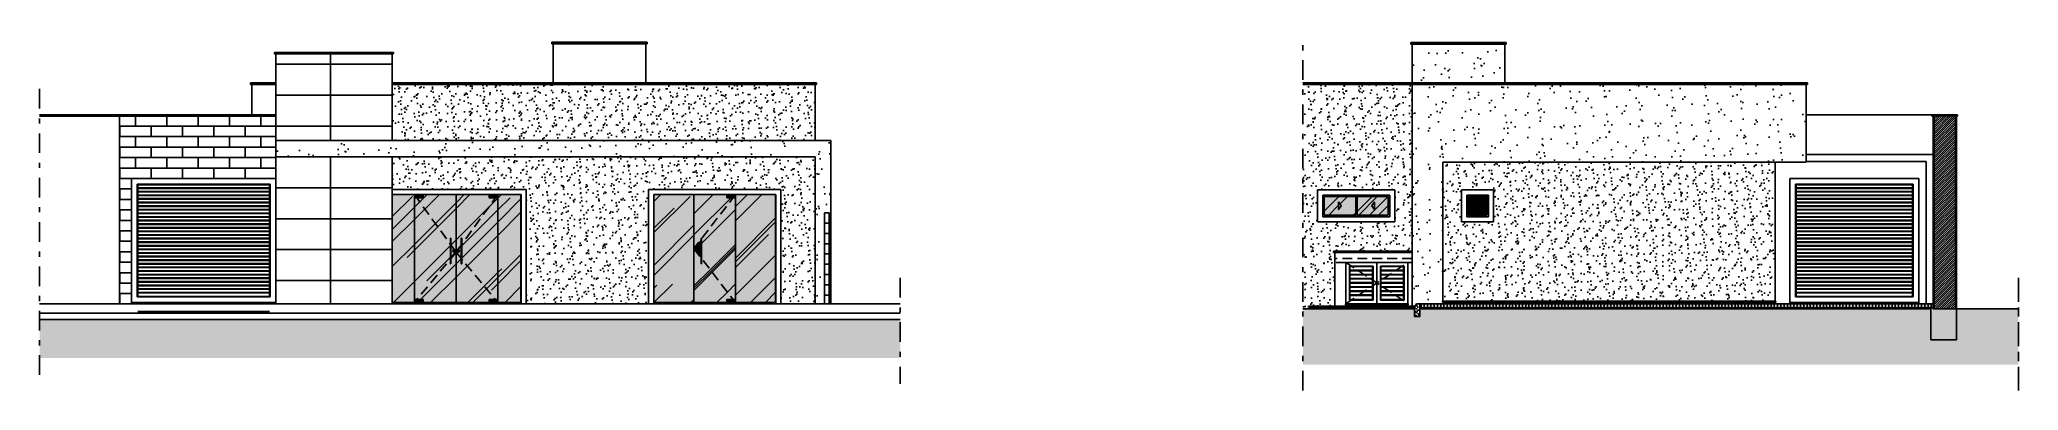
# Model space of a CAD drawing. Header units: millimetres. Extents: x 1999 to 2304, y 1614 to 1800.
# Drawn here: x 2139.3 to 2177.72, y 1614.48 to 1621.3 of the extents above; entities that cross this region are included whole.
import ezdxf

# ---------------------------------------------------------------- set-up
doc = ezdxf.new("R2010")
doc.units = ezdxf.units.MM
doc.header["$LTSCALE"] = 0.03
doc.linetypes.add('DASHDOT', pattern=[25.4, 12.7, -6.35, 0, -6.35])
doc.linetypes.add('HIDDEN', pattern=[9.525, 6.35, -3.175])
for name, color, linetype in [('PL09', 9, 'Continuous'), ('PL1', 1, 'Continuous'), ('PL2', 2, 'Continuous'), ('PL250', 250, 'Continuous'), ('PL251', 251, 'Continuous'), ('PL3', 3, 'Continuous'), ('PL4', 4, 'Continuous'), ('PL5', 5, 'Continuous'), ('PL6', 6, 'Continuous'), ('Projeção', 250, 'HIDDEN')]:
    doc.layers.add(name, color=color, linetype=linetype)
pattern_1 = [(0, (2143.8906, 1619.0192), (0, 1.2), [])]
pattern_2 = [(0, (2146.15106, 1619.01917), (0, 0.6), [])]
pattern_3 = [(90, (2146.151, 1620.4392), (-1.2, 7e-17), [])]
pattern_4 = [(45, (-86.7377, -21.25554), (0.64657844, 1.72420918), [11.43, -1.524, 3.81, -0.762]), (45, (-86.2905, -20.2695), (-1.2554398, 0.17780907), [2.286, -0.25146, 4.572, -0.5715]), (45, (-86.9263, -20.52814), (2.44083361, 3.16284621), [6.096, -1.0668, 3.048, -0.762])]
pattern_5 = [(45, (-296.9518, -19.94987), (0.43105229, 1.14947278), [7.62, -1.016, 2.54, -0.508]), (45, (-296.6537, -19.2925), (-0.83695987, 0.11853938), [1.524, -0.16764, 3.048, -0.381]), (45, (-297.07754, -19.46494), (1.62722241, 2.108564137), [4.064, -0.7112, 2.032, -0.508])]

msp = doc.modelspace()

# ---------------------------------------------------------------- hatches: boundary and pattern name
at = {"layer": 'PL09'}
h = msp.add_hatch(dxfattribs=at)
h.set_pattern_fill('_USER', color=256, scale=1.2, pattern_type=0)
h.set_pattern_definition(pattern_1)
h.paths.add_polyline_path([(2146.151, 1620.439), (2143.891, 1620.439), (2143.891, 1619.339), (2146.151, 1619.339)])
h = msp.add_hatch(color=256, dxfattribs=at)
h.dxf.hatch_style = 1
h.paths.add_polyline_path([(2176.542, 1619.839), (2176.044, 1619.839), (2176.044, 1619.809), (2176.064, 1619.809), (2176.064, 1619.819), (2176.069, 1619.819), (2176.522, 1619.819), (2176.522, 1619.809), (2176.542, 1619.809)])
h = msp.add_hatch(dxfattribs=at)
h.set_pattern_fill('_USER', color=256, scale=1.2, pattern_type=0)
h.set_pattern_definition(pattern_1)
h.paths.add_polyline_path([(2146.151, 1619.019), (2143.891, 1619.019), (2143.891, 1616.169), (2146.151, 1616.169)])
h = msp.add_hatch(color=256, dxfattribs=at)
h.dxf.hatch_style = 1
h.paths.add_polyline_path([(2146.581, 1618.288), (2146.152, 1618.288), (2146.152, 1616.19), (2146.581, 1616.19)])
h = msp.add_hatch(color=256, dxfattribs=at)
h.dxf.hatch_style = 1
h.paths.add_polyline_path([(2147.391, 1618.288), (2146.751, 1618.288), (2146.751, 1618.228), (2146.591, 1618.228), (2146.591, 1618.288), (2146.581, 1618.288), (2146.581, 1616.19), (2146.591, 1616.19), (2146.591, 1616.25), (2146.751, 1616.25), (2146.751, 1616.19), (2147.391, 1616.19)])
h.paths.add_polyline_path([(2147.281, 1617.44), (2147.291, 1617.44), (2147.291, 1616.94), (2147.281, 1616.94)], flags=16)
h.paths.add_polyline_path([(2147.37, 1617.19, -1), (2147.325, 1617.19, -1)], flags=16)
h.paths.add_polyline_path([(2147.344, 1617.196, -1), (2147.351, 1617.196), (2147.351, 1617.184, -1), (2147.344, 1617.184)], flags=0)
h = msp.add_hatch(color=256, dxfattribs=at)
h.dxf.hatch_style = 1
h.paths.add_polyline_path([(2146.751, 1618.288), (2146.591, 1618.288), (2146.591, 1618.228), (2146.751, 1618.228)])
h = msp.add_hatch(color=256, dxfattribs=at)
h.dxf.hatch_style = 1
h.paths.add_polyline_path([(2148.201, 1618.288), (2148.191, 1618.288), (2148.191, 1618.228), (2148.031, 1618.228), (2148.031, 1618.288), (2147.391, 1618.288), (2147.391, 1616.19), (2148.031, 1616.19), (2148.031, 1616.25), (2148.191, 1616.25), (2148.191, 1616.19), (2148.201, 1616.19)])
h.paths.add_polyline_path([(2147.501, 1617.44), (2147.501, 1616.94), (2147.491, 1616.94), (2147.491, 1617.44)], flags=16)
h.paths.add_polyline_path([(2147.456, 1617.19, -1), (2147.411, 1617.19, -1)], flags=16)
h.paths.add_polyline_path([(2147.438, 1617.196), (2147.438, 1617.184, -1), (2147.43, 1617.184), (2147.43, 1617.196, -1)], flags=0)
h = msp.add_hatch(color=256, dxfattribs=at)
h.dxf.hatch_style = 1
h.paths.add_polyline_path([(2148.191, 1618.288), (2148.031, 1618.288), (2148.031, 1618.228), (2148.191, 1618.228)])
h = msp.add_hatch(color=256, dxfattribs=at)
h.dxf.hatch_style = 1
h.paths.add_polyline_path([(2148.65, 1618.288), (2148.201, 1618.288), (2148.201, 1616.19), (2148.65, 1616.19)])
h = msp.add_hatch(color=256, dxfattribs=at)
h.dxf.hatch_style = 1
h.paths.add_polyline_path([(2152.008, 1618.288), (2151.229, 1618.288), (2151.229, 1616.19), (2152.008, 1616.19)])
h = msp.add_hatch(dxfattribs=at)
h.set_pattern_fill('ANSI33', color=256)
h.set_pattern_definition([(45, (2152.009, 1618.288), (-4.49, 4.49), []), (45, (2156.499, 1618.288), (-4.49, 4.49), [3.175, -1.5875])])
h.paths.add_polyline_path([(2152.768, 1618.228), (2152.644, 1618.228), (2152.644, 1618.288), (2152.009, 1618.288), (2152.009, 1617.24), (2152.146, 1617.419), (2152.146, 1617.44), (2152.156, 1617.44), (2152.156, 1617.432)])
h = msp.add_hatch(color=256, dxfattribs=at)
h.dxf.hatch_style = 1
h.paths.add_polyline_path([(2153.594, 1618.288), (2152.804, 1618.288), (2152.804, 1618.228), (2152.644, 1618.228), (2152.644, 1618.288), (2152.009, 1618.288), (2152.009, 1617.238), (2152.072, 1617.176, -0.165266), (2152.067, 1617.19, -1), (2152.112, 1617.19, -0.716346), (2152.072, 1617.176), (2152.146, 1617.078), (2152.146, 1617.44), (2152.156, 1617.44), (2152.156, 1617.047), (2152.768, 1616.25), (2152.804, 1616.25), (2152.804, 1616.203), (2152.814, 1616.19), (2153.594, 1616.19)])
h.paths.add_polyline_path([(2152.768, 1618.228), (2152.644, 1618.228), (2152.644, 1618.288), (2152.009, 1618.288), (2152.009, 1617.24), (2152.146, 1617.419), (2152.146, 1617.44), (2152.162, 1617.44)], flags=16)
h = msp.add_hatch(color=256, dxfattribs=at)
h.dxf.hatch_style = 1
h.paths.add_polyline_path([(2152.768, 1618.228), (2152.644, 1618.228), (2152.644, 1618.288), (2152.009, 1618.288), (2152.009, 1617.24), (2152.146, 1617.419), (2152.146, 1617.44), (2152.162, 1617.44)])
h = msp.add_hatch(color=256, dxfattribs=at)
h.dxf.hatch_style = 1
h.paths.add_polyline_path([(2152.804, 1618.288), (2152.644, 1618.288), (2152.644, 1618.228), (2152.804, 1618.228)])
h = msp.add_hatch(color=256, dxfattribs=at)
h.dxf.hatch_style = 1
h.paths.add_polyline_path([(2153.594, 1618.288), (2152.815, 1618.288), (2152.815, 1616.19), (2153.594, 1616.19)])
h = msp.add_hatch(color=256, dxfattribs=at)
h.dxf.hatch_style = 1
h.paths.add_polyline_path([(2164.856, 1618.249), (2164.246, 1618.249), (2164.246, 1617.889), (2164.856, 1617.889)])
h.paths.add_polyline_path([(2164.575, 1618.071), (2164.525, 1617.996), (2164.525, 1618.146)], flags=16)
h = msp.add_hatch(color=256, dxfattribs=at)
h.dxf.hatch_style = 1
h.paths.add_polyline_path([(2165.486, 1618.249), (2164.886, 1618.249), (2164.886, 1617.889), (2165.486, 1617.889)])
h.paths.add_polyline_path([(2165.222, 1617.996), (2165.172, 1618.071), (2165.222, 1618.146)], flags=16)
h = msp.add_hatch(color=256, dxfattribs=at)
h.dxf.hatch_style = 1
h.paths.add_polyline_path([(2167.402, 1618.249), (2167.042, 1618.249), (2167.042, 1617.889), (2167.402, 1617.889)])
h = msp.add_hatch(color=256, dxfattribs=at)
h.dxf.hatch_style = 1
h.paths.add_polyline_path([(2152.146, 1617.419), (2152.009, 1617.24), (2152.009, 1617.238), (2152.146, 1617.06)])
h.paths.add_polyline_path([(2152.112, 1617.19, -1), (2152.067, 1617.19, -1)], flags=16)
h.paths.add_polyline_path([(2152.093, 1617.196), (2152.093, 1617.184, -1), (2152.086, 1617.184), (2152.086, 1617.196, -1)], flags=0)
h = msp.add_hatch(color=256, dxfattribs=at)
h.dxf.hatch_style = 1
h.paths.add_polyline_path([(2152.156, 1617.047), (2152.156, 1616.94), (2152.146, 1616.94), (2152.146, 1617.06), (2152.009, 1617.238), (2152.009, 1616.19), (2152.644, 1616.19), (2152.644, 1616.25), (2152.768, 1616.25)])
h = msp.add_hatch(color=256, dxfattribs=at)
h.dxf.hatch_style = 1
h.paths.add_polyline_path([(2146.751, 1616.25), (2146.591, 1616.25), (2146.591, 1616.19), (2146.751, 1616.19)])
h = msp.add_hatch(color=256, dxfattribs=at)
h.dxf.hatch_style = 1
h.paths.add_polyline_path([(2148.191, 1616.25), (2148.031, 1616.25), (2148.031, 1616.19), (2148.191, 1616.19)])
h = msp.add_hatch(color=256, dxfattribs=at)
h.dxf.hatch_style = 1
h.paths.add_polyline_path([(2152.804, 1616.25), (2152.644, 1616.25), (2152.644, 1616.19), (2152.804, 1616.19)])
h = msp.add_hatch(color=256, dxfattribs=at)
h.dxf.hatch_style = 1
h.paths.add_polyline_path([(2176.069, 1616.169), (2166.1, 1616.169), (2166.1, 1616.089), (2176.069, 1616.089)])
at = {"layer": 'PL2'}
h = msp.add_hatch(dxfattribs=at)
h.set_pattern_fill('_USER', color=251, scale=0.03, angle=45, pattern_type=0)
h.set_pattern_definition([(45, (-296.951817, -19.949873), (-0.02121320344, 0.02121320344), [])])
h.paths.add_polyline_path([(2176.502, 1619.819), (2176.089, 1619.819), (2176.089, 1616.069), (2176.502, 1616.069)])
at = {"layer": 'PL250'}
h = msp.add_hatch(dxfattribs=at)
h.set_pattern_fill('_USER', color=256, scale=0.6, pattern_type=0)
h.set_pattern_definition(pattern_2)
h.paths.add_polyline_path([(2146.151, 1621.029), (2143.891, 1621.029), (2143.891, 1619.339), (2146.151, 1619.339)])
h = msp.add_hatch(dxfattribs=at)
h.set_pattern_fill('_USER', color=256, scale=1.2, angle=90, pattern_type=0)
h.set_pattern_definition(pattern_3)
h.paths.add_polyline_path([(2146.151, 1621.019), (2143.891, 1621.019), (2143.891, 1619.339), (2146.151, 1619.339)])
h = msp.add_hatch(dxfattribs=at)
h.set_pattern_fill('_USER', color=256, scale=0.6, pattern_type=0)
h.set_pattern_definition(pattern_2)
h.paths.add_polyline_path([(2146.151, 1619.019), (2143.891, 1619.019), (2143.891, 1616.169), (2146.151, 1616.169)])
h = msp.add_hatch(dxfattribs=at)
h.set_pattern_fill('_USER', color=256, scale=1.2, angle=90, pattern_type=0)
h.set_pattern_definition(pattern_3)
h.paths.add_polyline_path([(2146.151, 1619.019), (2143.891, 1619.019), (2143.891, 1616.169), (2146.151, 1616.169)])
h = msp.add_hatch(dxfattribs=at)
h.set_pattern_fill('_USER', color=251, scale=0.2, pattern_type=0)
h.set_pattern_definition([(0, (2154.54306, 1617.9345), (0, 0.2), [])])
h.paths.add_polyline_path([(2154.633, 1617.934), (2154.543, 1617.934), (2154.543, 1616.169), (2154.633, 1616.169)])
at = {"layer": 'PL251'}
h = msp.add_hatch(dxfattribs=at)
h.set_pattern_fill('AR-SAND', color=256, scale=0.01, angle=270)
h.set_pattern_definition([(307.5, (2165.95006, 1621.00918), (0.48941, 0.016), [0, -0.38608, 0, -0.4318, 0, -0.41275]), (277.5, (2165.95006, 1621.0092), (0.71683, -0.44952), [0, -0.20828, 0, -0.34798, 0, -0.13335]), (237.5, (2165.95006, 1621.3216), (0.00144, -0.79099), [0, -0.127, 0, -0.4572, 0, -0.5969]), (227.5, (2165.95006, 1621.3216), (0.22293, -0.76356), [0, -0.0635, 0, -0.29972, 0, -0.3429])])
h.paths.add_polyline_path([(2167.75, 1621.208), (2165.95, 1621.209), (2165.95, 1620.459), (2167.75, 1620.459)])
h = msp.add_hatch(dxfattribs=at)
h.set_pattern_fill('AR-SAND', color=256, scale=0.005, angle=270)
h.set_pattern_definition([(307.5, (2133.68072, 1631.10478), (0.2447066, 0.0080002), [0, -0.19304, 0, -0.2159, 0, -0.206375]), (277.5, (2133.68072, 1631.10478), (0.3584126, -0.2247616), [0, -0.10414, 0, -0.17399, 0, -0.066675]), (237.5, (2133.68072, 1631.26099), (0.0007186, -0.3954962), [0, -0.0635, 0, -0.2286, 0, -0.29845]), (227.5, (2133.68072, 1631.261), (0.1114647, -0.381778), [0, -0.03175, 0, -0.14986, 0, -0.17145])])
h.paths.add_polyline_path([(2154.363, 1620.439), (2146.151, 1620.439), (2146.151, 1619.339), (2154.363, 1619.339)])
h = msp.add_hatch(dxfattribs=at)
h.set_pattern_fill('AR-SAND', color=256, scale=0.005, angle=270)
h.set_pattern_definition([(307.5, (2128.06808, 1620.60734), (0.2447066, 0.0080002), [0, -0.19304, 0, -0.2159, 0, -0.206375]), (277.5, (2128.06808, 1620.60734), (0.3584126, -0.2247616), [0, -0.10414, 0, -0.17399, 0, -0.066675]), (237.5, (2128.06808, 1620.76355), (0.0007186, -0.3954962), [0, -0.0635, 0, -0.2286, 0, -0.29845]), (227.5, (2128.06808, 1620.76355), (0.1114647, -0.3817782), [0, -0.03175, 0, -0.14986, 0, -0.17145])])
h.paths.add_polyline_path([(2164.116, 1618.379), (2165.616, 1618.379), (2165.616, 1617.759), (2164.116, 1617.759)], flags=16)
h.paths.add_polyline_path([(2164.216, 1618.279), (2165.516, 1618.279), (2165.516, 1617.859), (2164.216, 1617.859)], flags=0)
h.paths.add_polyline_path([(2164.246, 1618.249), (2164.856, 1618.249), (2164.856, 1617.889), (2164.246, 1617.889)], flags=0)
h.paths.add_polyline_path([(2164.525, 1618.146), (2164.575, 1618.071), (2164.525, 1617.996)], flags=0)
h.paths.add_polyline_path([(2164.886, 1618.249), (2165.486, 1618.249), (2165.486, 1617.889), (2164.886, 1617.889)], flags=0)
h.paths.add_polyline_path([(2165.222, 1618.146), (2165.222, 1617.996), (2165.172, 1618.071)], flags=0)
h.paths.add_polyline_path([(2163.83, 1620.429), (2163.83, 1616.069), (2163.95, 1616.069), (2163.95, 1616.099), (2163.94, 1616.099), (2163.94, 1616.119), (2164.45, 1616.119), (2164.45, 1617.164), (2164.425, 1617.164), (2164.425, 1617.189), (2165.95, 1617.189), (2165.95, 1620.429)])
h = msp.add_hatch(dxfattribs=at)
h.set_pattern_fill('AR-SAND', color=256, scale=0.01, angle=270)
h.set_pattern_definition([(307.5, (2173.60206, 1620.4292), (0.489413, 0.016), [0, -0.38608, 0, -0.4318, 0, -0.41275]), (277.5, (2173.60206, 1620.4292), (0.716825, -0.449523), [0, -0.20828, 0, -0.34798, 0, -0.13335]), (237.5, (2173.60206, 1620.7416), (0.001437, -0.790992), [0, -0.127, 0, -0.4572, 0, -0.5969]), (227.5, (2173.60206, 1620.7416), (0.22293, -0.763556), [0, -0.0635, 0, -0.29972, 0, -0.3429])])
h.paths.add_polyline_path([(2173.602, 1620.429), (2165.95, 1620.429), (2165.95, 1616.119), (2166.013, 1616.119), (2166.021, 1616.159), (2166.046, 1616.169), (2166.1, 1616.169), (2166.55, 1616.22), (2166.55, 1618.919), (2173.602, 1618.929)])
h = msp.add_hatch(dxfattribs=at)
h.set_pattern_fill('AR-BRSTD', color=256, scale=0.003)
h.set_pattern_definition([(0, (2140.8589, 1619.81962), (0, 0.203225), []), (90, (2140.8589, 1619.81962), (-0.3048, 0.203225), [0.203225, -0.203225])])
h.paths.add_polyline_path([(2143.891, 1619.814), (2140.858, 1619.814), (2140.858, 1616.169), (2141.091, 1616.169), (2141.091, 1618.599), (2143.891, 1618.599)])
h = msp.add_hatch(dxfattribs=at)
h.set_pattern_fill('AR-SAND', color=256, scale=0.01, angle=270)
h.set_pattern_definition([(307.5, (2143.8923, 1619.34023), (0.489413, 0.016), [0, -0.38608, 0, -0.4318, 0, -0.41275]), (277.5, (2143.8923, 1619.3402), (0.716825, -0.449523), [0, -0.20828, 0, -0.34798, 0, -0.13335]), (237.5, (2143.8923, 1619.65265), (0.001437, -0.790992), [0, -0.127, 0, -0.4572, 0, -0.5969]), (227.5, (2143.8923, 1619.65265), (0.22293, -0.763556), [0, -0.0635, 0, -0.29972, 0, -0.3429])])
h.paths.add_polyline_path([(2154.663, 1619.339), (2143.891, 1619.339), (2143.891, 1619.019), (2154.363, 1619.019), (2154.363, 1616.169), (2154.543, 1616.169), (2154.543, 1617.934), (2154.633, 1617.934), (2154.633, 1616.169), (2154.663, 1616.169)])
h = msp.add_hatch(dxfattribs=at)
h.set_pattern_fill('AR-SAND', color=256, scale=0.005, angle=270)
h.set_pattern_definition([(307.5, (2133.7037, 1630.7927), (0.2447066, 0.0080002), [0, -0.19304, 0, -0.2159, 0, -0.206375]), (277.5, (2133.7037, 1630.7927), (0.3584126, -0.2247616), [0, -0.10414, 0, -0.17399, 0, -0.066675]), (237.5, (2133.7037, 1630.9489), (0.0007186, -0.3954962), [0, -0.0635, 0, -0.2286, 0, -0.29845]), (227.5, (2133.7037, 1630.9489), (0.1114647, -0.381778), [0, -0.03175, 0, -0.14986, 0, -0.17145])])
h.paths.add_polyline_path([(2154.363, 1619.019), (2146.151, 1619.019), (2146.151, 1618.389), (2148.751, 1618.389), (2148.751, 1616.169), (2151.128, 1616.169), (2151.128, 1618.389), (2153.695, 1618.389), (2153.695, 1616.169), (2154.363, 1616.169)])
h = msp.add_hatch(dxfattribs=at)
h.set_pattern_fill('AR-SAND', color=256, scale=0.005, angle=270)
h.set_pattern_definition([(307.5, (2138.84108, 1619.09732), (0.2447066, 0.0080002), [0, -0.19304, 0, -0.2159, 0, -0.206375]), (277.5, (2138.84108, 1619.09732), (0.3584126, -0.2247616), [0, -0.10414, 0, -0.17399, 0, -0.066675]), (237.5, (2138.84108, 1619.25353), (0.0007186, -0.3954962), [0, -0.0635, 0, -0.2286, 0, -0.29845]), (227.5, (2138.84108, 1619.25353), (0.1114647, -0.3817782), [0, -0.03175, 0, -0.14986, 0, -0.17145])])
h.paths.add_polyline_path([(2173.002, 1618.919), (2166.55, 1618.919), (2166.55, 1616.219), (2173.002, 1616.219)])
h.paths.add_polyline_path([(2170.59, 1618.374), (2170.59, 1617.754)], flags=16)
h.paths.add_polyline_path([(2170.69, 1618.274), (2170.647, 1618.274), (2170.647, 1617.854), (2170.69, 1617.854)], flags=16)
h.paths.add_polyline_path([(2170.72, 1617.884), (2170.72, 1618.244), (2171.49, 1618.244), (2171.49, 1617.884)], flags=16)
h.paths.add_polyline_path([(2170.73, 1617.894), (2170.73, 1618.234), (2171.48, 1618.234), (2171.48, 1617.894)], flags=0)
h.paths.add_polyline_path([(2171.064, 1617.996), (2171.064, 1618.146), (2171.114, 1618.071)], flags=0)
h.paths.add_polyline_path([(2171.52, 1618.244), (2170.661, 1618.244), (2170.661, 1617.884), (2171.52, 1617.884)], flags=16)
h.paths.add_polyline_path([(2171.832, 1618.071), (2171.882, 1618.146), (2171.882, 1617.996)], flags=16)
h.paths.add_polyline_path([(2167.532, 1617.759), (2166.912, 1617.759), (2166.912, 1618.379), (2167.532, 1618.379)], flags=16)
h.paths.add_polyline_path([(2167.432, 1617.859), (2167.012, 1617.859), (2167.012, 1618.279), (2167.432, 1618.279)], flags=0)
h.paths.add_polyline_path([(2167.402, 1617.889), (2167.042, 1617.889), (2167.042, 1618.249), (2167.402, 1618.249)], flags=0)
h = msp.add_hatch(dxfattribs=at)
h.set_pattern_fill('AR-RROOF', color=256, scale=0.03, angle=45)
h.set_pattern_definition(pattern_4)
h.paths.add_polyline_path([(2146.581, 1618.288), (2146.152, 1618.288), (2146.152, 1616.19), (2146.581, 1616.19)])
h = msp.add_hatch(dxfattribs=at)
h.set_pattern_fill('AR-RROOF', color=256, scale=0.03, angle=45)
h.set_pattern_definition(pattern_4)
h.paths.add_polyline_path([(2147.391, 1618.288), (2146.751, 1618.288), (2146.751, 1618.228), (2146.591, 1618.228), (2146.591, 1618.288), (2146.581, 1618.288), (2146.581, 1616.19), (2146.591, 1616.19), (2146.591, 1616.25), (2146.751, 1616.25), (2146.751, 1616.19), (2147.391, 1616.19)])
h.paths.add_polyline_path([(2147.281, 1617.44), (2147.291, 1617.44), (2147.291, 1616.94), (2147.281, 1616.94)], flags=16)
h.paths.add_polyline_path([(2147.37, 1617.19, -1), (2147.325, 1617.19, -1)], flags=16)
h.paths.add_polyline_path([(2147.351, 1617.196), (2147.351, 1617.184, -1), (2147.344, 1617.184), (2147.344, 1617.196, -1)], flags=0)
h = msp.add_hatch(dxfattribs=at)
h.set_pattern_fill('AR-RROOF', color=256, scale=0.03, angle=45)
h.set_pattern_definition(pattern_4)
h.paths.add_polyline_path([(2148.201, 1618.288), (2148.191, 1618.288), (2148.191, 1618.228), (2148.031, 1618.228), (2148.031, 1618.288), (2147.391, 1618.288), (2147.391, 1616.19), (2148.031, 1616.19), (2148.031, 1616.25), (2148.191, 1616.25), (2148.191, 1616.19), (2148.201, 1616.19)])
h.paths.add_polyline_path([(2147.501, 1617.44), (2147.501, 1616.94), (2147.491, 1616.94), (2147.491, 1617.44)], flags=16)
h.paths.add_polyline_path([(2147.456, 1617.19, -1), (2147.411, 1617.19, -1)], flags=16)
h.paths.add_polyline_path([(2147.438, 1617.196), (2147.438, 1617.184, -1), (2147.43, 1617.184), (2147.43, 1617.196, -1)], flags=0)
h = msp.add_hatch(dxfattribs=at)
h.set_pattern_fill('AR-RROOF', color=256, scale=0.03, angle=45)
h.set_pattern_definition(pattern_4)
h.paths.add_polyline_path([(2148.65, 1618.288), (2148.201, 1618.288), (2148.201, 1616.19), (2148.65, 1616.19)])
h = msp.add_hatch(dxfattribs=at)
h.set_pattern_fill('AR-RROOF', color=256, scale=0.03, angle=45)
h.set_pattern_definition(pattern_4)
h.paths.add_polyline_path([(2152.008, 1618.288), (2151.229, 1618.288), (2151.229, 1616.19), (2152.008, 1616.19)])
h = msp.add_hatch(dxfattribs=at)
h.set_pattern_fill('AR-RROOF', color=256, scale=0.03, angle=45)
h.paths.add_polyline_path([(2152.768, 1618.228), (2152.644, 1618.228), (2152.644, 1618.288), (2152.009, 1618.288), (2152.009, 1617.24), (2152.146, 1617.419), (2152.146, 1617.44), (2152.156, 1617.44), (2152.156, 1617.432)])
h = msp.add_hatch(dxfattribs=at)
h.set_pattern_fill('AR-RROOF', color=256, scale=0.03, angle=45)
h.paths.add_polyline_path([(2152.814, 1618.288), (2152.804, 1618.275), (2152.804, 1618.228), (2152.768, 1618.228), (2152.156, 1617.432), (2152.156, 1617.047), (2152.768, 1616.25), (2152.804, 1616.25), (2152.804, 1616.203), (2152.814, 1616.19)])
h = msp.add_hatch(dxfattribs=at)
h.set_pattern_fill('AR-RROOF', color=256, scale=0.03, angle=45)
h.set_pattern_definition(pattern_4)
h.paths.add_polyline_path([(2153.594, 1618.288), (2152.815, 1618.288), (2152.815, 1616.19), (2153.594, 1616.19)])
h = msp.add_hatch(dxfattribs=at)
h.set_pattern_fill('AR-RROOF', color=256, scale=0.02, angle=45)
h.set_pattern_definition(pattern_5)
h.paths.add_polyline_path([(2164.856, 1618.249), (2164.246, 1618.249), (2164.246, 1617.889), (2164.856, 1617.889)])
h.paths.add_polyline_path([(2164.525, 1618.146), (2164.575, 1618.071), (2164.525, 1617.996)], flags=16)
h = msp.add_hatch(dxfattribs=at)
h.set_pattern_fill('AR-RROOF', color=256, scale=0.02, angle=45)
h.set_pattern_definition(pattern_5)
h.paths.add_polyline_path([(2165.486, 1618.249), (2164.886, 1618.249), (2164.886, 1617.889), (2165.486, 1617.889)])
h.paths.add_polyline_path([(2165.222, 1618.146), (2165.222, 1617.996), (2165.172, 1618.071)], flags=16)
h = msp.add_hatch(dxfattribs=at)
h.set_pattern_fill('AR-RROOF', color=256, scale=0.02, angle=45)
h.set_pattern_definition([(45, (-296.9518, -19.89987), (0.43105229, 1.14947278), [7.62, -1.016, 2.54, -0.508]), (45, (-296.6537, -19.2425), (-0.83695987, 0.11853938), [1.524, -0.16764, 3.048, -0.381]), (45, (-297.07754, -19.41494), (1.62722241, 2.108564137), [4.064, -0.7112, 2.032, -0.508])])
h.paths.add_polyline_path([(2167.402, 1618.249), (2167.042, 1618.249), (2167.042, 1617.889), (2167.402, 1617.889)])
h = msp.add_hatch(dxfattribs=at)
h.set_pattern_fill('AR-RROOF', color=256, scale=0.03, angle=45)
h.paths.add_polyline_path([(2152.146, 1617.419), (2152.009, 1617.24), (2152.009, 1617.238), (2152.146, 1617.06)])
h.paths.add_polyline_path([(2152.112, 1617.19, -1), (2152.067, 1617.19, -1)], flags=16)
h.paths.add_polyline_path([(2152.093, 1617.196), (2152.093, 1617.184, -1), (2152.086, 1617.184), (2152.086, 1617.196, -1)], flags=0)
h = msp.add_hatch(dxfattribs=at)
h.set_pattern_fill('AR-RROOF', color=256, scale=0.03, angle=45)
h.paths.add_polyline_path([(2152.156, 1617.047), (2152.156, 1616.94), (2152.146, 1616.94), (2152.146, 1617.06), (2152.009, 1617.238), (2152.009, 1616.19), (2152.644, 1616.19), (2152.644, 1616.25), (2152.768, 1616.25)])
h = msp.add_hatch(dxfattribs=at)
h.set_pattern_fill('EARTH', color=251, scale=0.03, angle=45)
h.set_pattern_definition([(45, (-86.73773, -21.25554), (0, 0.269407684), [0.1905, -0.1905]), (45, (-86.78824, -21.20503), (0, 0.269407684), [0.1905, -0.1905]), (45, (-86.83875, -21.15451), (0, 0.269407684), [0.1905, -0.1905]), (135, (-86.83875, -21.12084), (-0.269407684, 0), [0.1905, -0.1905]), (135, (-86.78824, -21.07032), (-0.269407684, 0), [0.1905, -0.1905]), (135, (-86.73773, -21.0198), (-0.269407684, 0), [0.1905, -0.1905])])
h.paths.add_polyline_path([(2156.013, 1615.863), (2139.304, 1615.863), (2139.304, 1615.113), (2156.013, 1615.113)])
h = msp.add_hatch(dxfattribs=at)
h.set_pattern_fill('EARTH', color=256, scale=0.03, angle=45)
h.paths.add_polyline_path([(2163.83, 1616.069), (2163.83, 1614.982), (2177.722, 1614.982), (2177.722, 1616.069), (2176.522, 1616.069), (2176.522, 1615.469), (2176.019, 1615.469), (2176.019, 1616.069), (2166.1, 1616.069), (2166.1, 1615.918), (2166, 1615.918), (2166, 1616.053), (2166.003, 1616.069)])
h = msp.add_hatch(dxfattribs=at)
h.set_pattern_fill('AR-CONC', color=256, scale=0.0008)
h.set_pattern_definition([(50, (40.4558, -27.11141), (0.145747735, -0.0127512684), [0.01524, -0.16764]), (355, (40.4558, -27.11141), (-0.028194737, 0.152845476), [0.012192, -0.134112467]), (100.451445, (40.46794, -27.11248), (0.117552998, 0.1400942015), [0.012952007, -0.142472196]), (46.1842, (40.4558, -27.07077), (0.216863233, -0.033633862), [0.02286, -0.25146]), (96.635558, (40.47387, -27.07358), (0.189923307, 0.1979409), [0.019428019, -0.213708487]), (351.184151, (40.4558, -27.07077), (0.189923307, 0.1979409), [0.018287974, -0.201167786]), (21, (40.47612, -27.08093), (0.121291513, -0.0818121585), [0.01524, -0.16764]), (326, (40.47612, -27.08093), (0.049441623, 0.147350373), [0.012192, -0.134112]), (71.451445, (40.48623, -27.08775), (0.1707331354, 0.065538215), [0.012952007, -0.14247195]), (37.5, (40.4558, -27.111413), (0.0024708826, 0.0676440311), [0, -0.1324864, 0, -0.136144, 0, -0.13462]), (7.5, (40.4558, -27.11141), (0.05345573, 0.0801444599), [0, -0.0776224, 0, -0.1294384, 0, -0.051308]), (327.5, (40.410484, -27.111413), (0.1084724761, -0.0045829952), [0, -0.0508, 0, -0.158496, 0, -0.210312]), (317.5, (40.39016, -27.11141), (0.118503345, 0.0203411928), [0, -0.06604, 0, -0.1052576, 0, -0.149352])])
h.paths.add_polyline_path([(2166, 1616.053), (2166.018, 1616.144, -0.383483), (2166.046, 1616.169), (2166.069, 1616.169), (2166.1, 1616.169), (2166.1, 1615.918), (2166, 1615.918)])
h = msp.add_hatch(dxfattribs=at)
h.set_pattern_fill('ANSI31', color=256, scale=0.02, angle=45)
h.set_pattern_definition([(90, (82.181576, -24.862076), (-0.0635, 7e-18), [])])
h.paths.add_polyline_path([(2176.069, 1616.169), (2166.1, 1616.169), (2166.1, 1616.089), (2176.069, 1616.089)])
h = msp.add_hatch(dxfattribs=at)
h.set_pattern_fill('AR-CONC', color=256, scale=0.0008)
h.paths.add_polyline_path([(2176.522, 1616.069), (2176.069, 1616.069), (2176.069, 1616.089), (2166.1, 1616.089), (2166.1, 1616.069), (2176.019, 1616.069), (2176.019, 1615.469), (2176.522, 1615.469)])

# ---------------------------------------------------------------- linework, layer by layer
at = {"color": 5, "linetype": 'DASHDOT'}
for p, q in [((2163.83, 1614.484), (2163.83, 1621.299)), ((2139.304, 1620.339), (2139.304, 1614.613)), ((2156.013, 1616.669), (2156.013, 1614.613)), ((2177.722, 1616.669), (2177.722, 1614.484)), ((2177.722, 1616.669), (2177.722, 1614.484)), ((2177.722, 1614.484), (2177.722, 1616.669))]:
    msp.add_line(p, q, dxfattribs=at)
at = {"layer": 'PL1'}
for p, q in [((2139.304, 1615.863), (2156.013, 1615.863)), ((2166.003, 1616.069), (2163.83, 1616.069)), ((2176.019, 1616.069), (2166.1, 1616.069)), ((2176.019, 1616.069), (2176.019, 1615.469)), ((2177.722, 1616.069), (2176.522, 1616.069)), ((2176.522, 1616.069), (2176.522, 1615.469)), ((2176.522, 1615.469), (2176.019, 1615.469))]:
    msp.add_line(p, q, dxfattribs=at)
at = {"layer": 'PL2'}
for p, q in [((2176.069, 1619.819), (2176.069, 1616.069)), ((2176.522, 1619.819), (2176.522, 1616.069)), ((2166.1, 1616.089), (2176.069, 1616.089)), ((2176.522, 1616.069), (2176.069, 1616.069))]:
    msp.add_line(p, q, dxfattribs=at)
at = {"layer": 'PL2', "color": 6}
for p, q in [((2176.089, 1619.819), (2176.089, 1616.069)), ((2176.502, 1619.819), (2176.502, 1616.069))]:
    msp.add_line(p, q, dxfattribs=at)
at = {"layer": 'PL2'}
msp.add_lwpolyline([(2166.1, 1616.169), (2166.069, 1616.169), (2166.046, 1616.169, 0.383419), (2166.018, 1616.144), (2166, 1616.053), (2166, 1615.918), (2166.1, 1615.918)], format="xyb", close=True, dxfattribs=at)
at = {"layer": 'PL250'}
for p, q in [((2149.251, 1621.249), (2151.101, 1621.249)), ((2149.251, 1621.219), (2149.251, 1621.249)), ((2151.101, 1621.218), (2151.101, 1621.249)), ((2149.251, 1621.219), (2151.101, 1621.218)), ((2149.276, 1621.219), (2149.276, 1620.429)), ((2151.076, 1621.218), (2151.076, 1620.459)), ((2165.925, 1621.239), (2167.775, 1621.239)), ((2165.925, 1621.209), (2165.925, 1621.239)), ((2165.925, 1621.209), (2167.775, 1621.208)), ((2165.95, 1621.209), (2165.95, 1620.419)), ((2167.75, 1621.208), (2167.75, 1620.449)), ((2167.775, 1621.208), (2167.775, 1621.239)), ((2143.891, 1620.459), (2143.399, 1620.459)), ((2143.399, 1620.429), (2143.399, 1620.459)), ((2143.891, 1620.429), (2143.399, 1620.429)), ((2143.424, 1620.429), (2143.424, 1619.839)), ((2143.891, 1619.839), (2140.883, 1619.839)), ((2140.883, 1619.814), (2143.891, 1619.814)), ((2173.602, 1619.839), (2176.044, 1619.839)), ((2141.091, 1618.599), (2141.091, 1616.169)), ((2141.091, 1618.599), (2143.891, 1618.599)), ((2173.286, 1618.599), (2173.286, 1616.169)), ((2173.286, 1618.599), (2175.786, 1618.599)), ((2175.786, 1618.599), (2175.786, 1616.169)), ((2176.069, 1618.599), (2176.086, 1618.599)), ((2141.201, 1618.489), (2143.781, 1618.489)), ((2141.201, 1618.489), (2141.201, 1616.299)), ((2141.211, 1618.479), (2143.771, 1618.479)), ((2141.211, 1618.479), (2141.211, 1618.419)), ((2141.211, 1618.419), (2143.771, 1618.419)), ((2141.211, 1618.409), (2143.771, 1618.409)), ((2141.211, 1618.409), (2141.211, 1618.349)), ((2141.211, 1618.349), (2143.771, 1618.349)), ((2141.211, 1618.339), (2143.771, 1618.339)), ((2141.211, 1618.339), (2141.211, 1618.279)), ((2141.211, 1618.279), (2143.771, 1618.279)), ((2141.211, 1618.269), (2143.771, 1618.269)), ((2141.211, 1618.269), (2141.211, 1618.209)), ((2141.211, 1618.209), (2143.771, 1618.209)), ((2141.211, 1618.199), (2143.771, 1618.199)), ((2141.211, 1618.199), (2141.211, 1618.139)), ((2143.771, 1618.419), (2143.771, 1618.479)), ((2143.771, 1618.349), (2143.771, 1618.409)), ((2143.771, 1618.279), (2143.771, 1618.339)), ((2143.771, 1618.209), (2143.771, 1618.269)), ((2143.771, 1618.139), (2143.771, 1618.199)), ((2143.781, 1616.299), (2143.781, 1618.489)), ((2173.396, 1618.489), (2173.396, 1616.299)), ((2173.396, 1618.489), (2175.676, 1618.489)), ((2173.406, 1618.479), (2173.406, 1618.419)), ((2173.406, 1618.479), (2175.666, 1618.479)), ((2173.406, 1618.419), (2175.666, 1618.419)), ((2173.406, 1618.409), (2173.406, 1618.349)), ((2173.406, 1618.409), (2175.666, 1618.409)), ((2173.406, 1618.349), (2175.666, 1618.349)), ((2173.406, 1618.339), (2173.406, 1618.279)), ((2173.406, 1618.339), (2175.666, 1618.339)), ((2173.406, 1618.279), (2175.666, 1618.279)), ((2173.406, 1618.269), (2173.406, 1618.209)), ((2173.406, 1618.269), (2175.666, 1618.269)), ((2173.406, 1618.209), (2175.666, 1618.209)), ((2173.406, 1618.199), (2173.406, 1618.139)), ((2173.406, 1618.199), (2175.666, 1618.199)), ((2175.666, 1618.479), (2175.666, 1618.419)), ((2175.666, 1618.409), (2175.666, 1618.349)), ((2175.666, 1618.339), (2175.666, 1618.279)), ((2175.666, 1618.269), (2175.666, 1618.209)), ((2175.666, 1618.199), (2175.666, 1618.139)), ((2175.676, 1618.489), (2175.676, 1616.299)), ((2141.211, 1618.139), (2143.771, 1618.139)), ((2141.211, 1618.129), (2143.771, 1618.129)), ((2141.211, 1618.129), (2141.211, 1618.069)), ((2141.211, 1618.069), (2143.771, 1618.069)), ((2141.211, 1618.059), (2143.771, 1618.059)), ((2141.211, 1618.059), (2141.211, 1617.999)), ((2141.211, 1617.999), (2143.771, 1617.999)), ((2141.211, 1617.989), (2143.771, 1617.989)), ((2141.211, 1617.989), (2141.211, 1617.929)), ((2141.211, 1617.929), (2143.771, 1617.929)), ((2141.211, 1617.919), (2143.771, 1617.919)), ((2141.211, 1617.919), (2141.211, 1617.859)), ((2141.211, 1617.859), (2143.771, 1617.859)), ((2141.211, 1617.849), (2143.771, 1617.849)), ((2141.211, 1617.849), (2141.211, 1617.789)), ((2141.211, 1617.789), (2143.771, 1617.789)), ((2143.771, 1618.069), (2143.771, 1618.129)), ((2143.771, 1617.999), (2143.771, 1618.059)), ((2143.771, 1617.929), (2143.771, 1617.989)), ((2143.771, 1617.859), (2143.771, 1617.919)), ((2143.771, 1617.789), (2143.771, 1617.849)), ((2173.406, 1618.139), (2175.666, 1618.139)), ((2173.406, 1618.129), (2173.406, 1618.069)), ((2173.406, 1618.129), (2175.666, 1618.129)), ((2173.406, 1618.069), (2175.666, 1618.069)), ((2173.406, 1618.059), (2173.406, 1617.999)), ((2173.406, 1618.059), (2175.666, 1618.059)), ((2173.406, 1617.999), (2175.666, 1617.999)), ((2173.406, 1617.989), (2173.406, 1617.929)), ((2173.406, 1617.989), (2175.666, 1617.989)), ((2173.406, 1617.929), (2175.666, 1617.929)), ((2173.406, 1617.919), (2173.406, 1617.859)), ((2173.406, 1617.919), (2175.666, 1617.919)), ((2173.406, 1617.859), (2175.666, 1617.859)), ((2173.406, 1617.849), (2173.406, 1617.789)), ((2173.406, 1617.849), (2175.666, 1617.849)), ((2173.406, 1617.789), (2175.666, 1617.789)), ((2175.666, 1618.129), (2175.666, 1618.069)), ((2175.666, 1618.059), (2175.666, 1617.999)), ((2175.666, 1617.989), (2175.666, 1617.929)), ((2175.666, 1617.919), (2175.666, 1617.859)), ((2175.666, 1617.849), (2175.666, 1617.789)), ((2141.211, 1617.779), (2143.771, 1617.779)), ((2141.211, 1617.779), (2141.211, 1617.719)), ((2141.211, 1617.719), (2143.771, 1617.719)), ((2141.211, 1617.709), (2143.771, 1617.709)), ((2141.211, 1617.709), (2141.211, 1617.649)), ((2141.211, 1617.649), (2143.771, 1617.649)), ((2141.211, 1617.639), (2143.771, 1617.639)), ((2141.211, 1617.639), (2141.211, 1617.579)), ((2141.211, 1617.579), (2143.771, 1617.579)), ((2141.211, 1617.569), (2143.771, 1617.569)), ((2141.211, 1617.569), (2141.211, 1617.509)), ((2141.211, 1617.509), (2143.771, 1617.509)), ((2141.211, 1617.499), (2143.771, 1617.499)), ((2141.211, 1617.499), (2141.211, 1617.439)), ((2141.211, 1617.439), (2143.771, 1617.439)), ((2141.211, 1617.429), (2143.771, 1617.429)), ((2141.211, 1617.429), (2141.211, 1617.369)), ((2143.771, 1617.719), (2143.771, 1617.779)), ((2143.771, 1617.649), (2143.771, 1617.709)), ((2143.771, 1617.579), (2143.771, 1617.639)), ((2143.771, 1617.509), (2143.771, 1617.569)), ((2143.771, 1617.439), (2143.771, 1617.499)), ((2143.771, 1617.369), (2143.771, 1617.429)), ((2173.406, 1617.779), (2173.406, 1617.719)), ((2173.406, 1617.779), (2175.666, 1617.779)), ((2173.406, 1617.719), (2175.666, 1617.719)), ((2173.406, 1617.709), (2173.406, 1617.649)), ((2173.406, 1617.709), (2175.666, 1617.709)), ((2173.406, 1617.649), (2175.666, 1617.649)), ((2173.406, 1617.639), (2173.406, 1617.579)), ((2173.406, 1617.639), (2175.666, 1617.639)), ((2173.406, 1617.579), (2175.666, 1617.579)), ((2173.406, 1617.569), (2173.406, 1617.509)), ((2173.406, 1617.569), (2175.666, 1617.569)), ((2173.406, 1617.509), (2175.666, 1617.509)), ((2173.406, 1617.499), (2173.406, 1617.439)), ((2173.406, 1617.499), (2175.666, 1617.499)), ((2173.406, 1617.439), (2175.666, 1617.439)), ((2173.406, 1617.429), (2173.406, 1617.369)), ((2173.406, 1617.429), (2175.666, 1617.429)), ((2175.666, 1617.779), (2175.666, 1617.719)), ((2175.666, 1617.709), (2175.666, 1617.649)), ((2175.666, 1617.639), (2175.666, 1617.579)), ((2175.666, 1617.569), (2175.666, 1617.509)), ((2175.666, 1617.499), (2175.666, 1617.439)), ((2175.666, 1617.429), (2175.666, 1617.369)), ((2141.211, 1617.369), (2143.771, 1617.369)), ((2141.211, 1617.359), (2143.771, 1617.359)), ((2141.211, 1617.359), (2141.211, 1617.299)), ((2141.211, 1617.299), (2143.771, 1617.299)), ((2141.211, 1617.289), (2143.771, 1617.289)), ((2141.211, 1617.289), (2141.211, 1617.229)), ((2141.211, 1617.229), (2143.771, 1617.229)), ((2141.211, 1617.219), (2143.771, 1617.219)), ((2141.211, 1617.219), (2141.211, 1617.159)), ((2141.211, 1617.159), (2143.771, 1617.159)), ((2141.211, 1617.149), (2143.771, 1617.149)), ((2141.211, 1617.149), (2141.211, 1617.089)), ((2141.211, 1617.089), (2143.771, 1617.089)), ((2141.211, 1617.079), (2143.771, 1617.079)), ((2141.211, 1617.079), (2141.211, 1617.019)), ((2141.211, 1617.019), (2143.771, 1617.019)), ((2143.771, 1617.299), (2143.771, 1617.359)), ((2143.771, 1617.229), (2143.771, 1617.289)), ((2143.771, 1617.159), (2143.771, 1617.219)), ((2143.771, 1617.089), (2143.771, 1617.149)), ((2143.771, 1617.019), (2143.771, 1617.079)), ((2173.406, 1617.369), (2175.666, 1617.369)), ((2173.406, 1617.359), (2173.406, 1617.299)), ((2173.406, 1617.359), (2175.666, 1617.359)), ((2173.406, 1617.299), (2175.666, 1617.299)), ((2173.406, 1617.289), (2173.406, 1617.229)), ((2173.406, 1617.289), (2175.666, 1617.289)), ((2173.406, 1617.229), (2175.666, 1617.229)), ((2173.406, 1617.219), (2173.406, 1617.159)), ((2173.406, 1617.219), (2175.666, 1617.219)), ((2173.406, 1617.159), (2175.666, 1617.159)), ((2173.406, 1617.149), (2173.406, 1617.089)), ((2173.406, 1617.149), (2175.666, 1617.149)), ((2173.406, 1617.089), (2175.666, 1617.089)), ((2173.406, 1617.079), (2173.406, 1617.019)), ((2173.406, 1617.079), (2175.666, 1617.079)), ((2173.406, 1617.019), (2175.666, 1617.019)), ((2175.666, 1617.359), (2175.666, 1617.299)), ((2175.666, 1617.289), (2175.666, 1617.229)), ((2175.666, 1617.219), (2175.666, 1617.159)), ((2175.666, 1617.149), (2175.666, 1617.089)), ((2175.666, 1617.079), (2175.666, 1617.019)), ((2141.211, 1617.009), (2143.771, 1617.009)), ((2141.211, 1617.009), (2141.211, 1616.949)), ((2141.211, 1616.949), (2143.771, 1616.949)), ((2141.211, 1616.939), (2143.771, 1616.939)), ((2141.211, 1616.939), (2141.211, 1616.879)), ((2141.211, 1616.879), (2143.771, 1616.879)), ((2141.211, 1616.869), (2143.771, 1616.869)), ((2141.211, 1616.869), (2141.211, 1616.809)), ((2141.211, 1616.809), (2143.771, 1616.809)), ((2141.211, 1616.799), (2143.771, 1616.799)), ((2141.211, 1616.799), (2141.211, 1616.739)), ((2141.211, 1616.739), (2143.771, 1616.739)), ((2141.211, 1616.729), (2143.771, 1616.729)), ((2141.211, 1616.729), (2141.211, 1616.669)), ((2141.211, 1616.669), (2143.771, 1616.669)), ((2141.211, 1616.659), (2143.771, 1616.659)), ((2141.211, 1616.659), (2141.211, 1616.599)), ((2143.771, 1616.949), (2143.771, 1617.009)), ((2143.771, 1616.879), (2143.771, 1616.939)), ((2143.771, 1616.809), (2143.771, 1616.869)), ((2143.771, 1616.739), (2143.771, 1616.799)), ((2143.771, 1616.669), (2143.771, 1616.729)), ((2143.771, 1616.599), (2143.771, 1616.659)), ((2173.406, 1617.009), (2173.406, 1616.949)), ((2173.406, 1617.009), (2175.666, 1617.009)), ((2173.406, 1616.949), (2175.666, 1616.949)), ((2173.406, 1616.939), (2173.406, 1616.879)), ((2173.406, 1616.939), (2175.666, 1616.939)), ((2173.406, 1616.879), (2175.666, 1616.879)), ((2173.406, 1616.869), (2173.406, 1616.809)), ((2173.406, 1616.869), (2175.666, 1616.869)), ((2173.406, 1616.809), (2175.666, 1616.809)), ((2173.406, 1616.799), (2173.406, 1616.739)), ((2173.406, 1616.799), (2175.666, 1616.799)), ((2173.406, 1616.739), (2175.666, 1616.739)), ((2173.406, 1616.729), (2173.406, 1616.669)), ((2173.406, 1616.729), (2175.666, 1616.729)), ((2173.406, 1616.669), (2175.666, 1616.669)), ((2173.406, 1616.659), (2173.406, 1616.599)), ((2173.406, 1616.659), (2175.666, 1616.659)), ((2175.666, 1617.009), (2175.666, 1616.949)), ((2175.666, 1616.939), (2175.666, 1616.879)), ((2175.666, 1616.869), (2175.666, 1616.809)), ((2175.666, 1616.799), (2175.666, 1616.739)), ((2175.666, 1616.729), (2175.666, 1616.669)), ((2175.666, 1616.659), (2175.666, 1616.599)), ((2141.201, 1616.299), (2143.781, 1616.299)), ((2141.211, 1616.599), (2143.771, 1616.599)), ((2141.211, 1616.589), (2143.771, 1616.589)), ((2141.211, 1616.589), (2141.211, 1616.529)), ((2141.211, 1616.529), (2143.771, 1616.529)), ((2141.211, 1616.519), (2143.771, 1616.519)), ((2141.211, 1616.519), (2141.211, 1616.459)), ((2141.211, 1616.459), (2143.771, 1616.459)), ((2141.211, 1616.449), (2143.771, 1616.449)), ((2141.211, 1616.449), (2141.211, 1616.389)), ((2141.211, 1616.389), (2143.771, 1616.389)), ((2141.211, 1616.379), (2143.771, 1616.379)), ((2141.211, 1616.379), (2141.211, 1616.309)), ((2141.211, 1616.309), (2143.771, 1616.309)), ((2143.771, 1616.529), (2143.771, 1616.589)), ((2143.771, 1616.459), (2143.771, 1616.519)), ((2143.771, 1616.389), (2143.771, 1616.449)), ((2143.771, 1616.309), (2143.771, 1616.379)), ((2173.396, 1616.299), (2175.676, 1616.299)), ((2173.406, 1616.599), (2175.666, 1616.599)), ((2173.406, 1616.589), (2173.406, 1616.529)), ((2173.406, 1616.589), (2175.666, 1616.589)), ((2173.406, 1616.529), (2175.666, 1616.529)), ((2173.406, 1616.519), (2173.406, 1616.459)), ((2173.406, 1616.519), (2175.666, 1616.519)), ((2173.406, 1616.459), (2175.666, 1616.459)), ((2173.406, 1616.449), (2173.406, 1616.389)), ((2173.406, 1616.449), (2175.666, 1616.449)), ((2173.406, 1616.389), (2175.666, 1616.389)), ((2173.406, 1616.379), (2173.406, 1616.309)), ((2173.406, 1616.379), (2175.666, 1616.379)), ((2173.406, 1616.309), (2175.666, 1616.309)), ((2175.666, 1616.589), (2175.666, 1616.529)), ((2175.666, 1616.519), (2175.666, 1616.459)), ((2175.666, 1616.449), (2175.666, 1616.389)), ((2175.666, 1616.379), (2175.666, 1616.309)), ((2141.091, 1616.189), (2143.891, 1616.189)), ((2141.211, 1616.019), (2143.771, 1616.019)), ((2173.286, 1616.189), (2175.786, 1616.189))]:
    msp.add_line(p, q, dxfattribs=at)
for points in [[(2164.525, 1618.146), (2164.525, 1617.996), (2164.575, 1618.071), (2164.525, 1618.146)], [(2165.222, 1618.146), (2165.222, 1617.996), (2165.172, 1618.071), (2165.222, 1618.146)]]:
    msp.add_lwpolyline(points, dxfattribs=at)
at = {"layer": 'PL3'}
for p, q in [((2176.044, 1619.839), (2176.542, 1619.839)), ((2176.044, 1619.809), (2176.044, 1619.839)), ((2176.044, 1619.809), (2176.064, 1619.809)), ((2176.064, 1619.819), (2176.069, 1619.819)), ((2176.064, 1619.809), (2176.064, 1619.819)), ((2176.069, 1619.819), (2176.522, 1619.819)), ((2176.522, 1619.819), (2176.517, 1619.819)), ((2176.522, 1619.809), (2176.522, 1619.819)), ((2176.542, 1619.809), (2176.522, 1619.809)), ((2176.542, 1619.809), (2176.542, 1619.839)), ((2154.543, 1617.934), (2154.543, 1616.169)), ((2154.633, 1617.934), (2154.543, 1617.934)), ((2154.633, 1617.934), (2154.633, 1616.169)), ((2139.304, 1616.169), (2156.013, 1616.169)), ((2156.013, 1615.984), (2139.304, 1615.984)), ((2166.1, 1616.169), (2176.069, 1616.169)), ((2166.1, 1616.169), (2176.069, 1616.169))]:
    msp.add_line(p, q, dxfattribs=at)
at = {"layer": 'PL4'}
for p, q in [((2165.93, 1620.429), (2165.93, 1620.459)), ((2173.627, 1620.459), (2165.93, 1620.459)), ((2165.93, 1620.429), (2173.627, 1620.429)), ((2165.95, 1620.429), (2165.95, 1616.119)), ((2173.602, 1618.919), (2173.602, 1620.429)), ((2173.627, 1620.429), (2173.627, 1620.459)), ((2143.891, 1619.339), (2154.663, 1619.339)), ((2143.891, 1619.339), (2143.891, 1619.019)), ((2154.663, 1616.169), (2154.663, 1619.339)), ((2143.891, 1619.019), (2154.363, 1619.019)), ((2154.363, 1616.169), (2154.363, 1619.019)), ((2166.55, 1618.919), (2173.602, 1618.919)), ((2166.55, 1618.919), (2166.55, 1616.219)), ((2166.54, 1616.219), (2173.012, 1616.219)), ((2166.54, 1616.219), (2166.54, 1616.199)), ((2166.54, 1616.199), (2173.012, 1616.199)), ((2173.002, 1616.199), (2173.002, 1616.169)), ((2173.002, 1616.199), (2173.002, 1616.169)), ((2173.012, 1616.199), (2173.012, 1616.219))]:
    msp.add_line(p, q, dxfattribs=at)
at = {"layer": 'PL5'}
for p, q in [((2146.176, 1621.049), (2143.866, 1621.049)), ((2143.866, 1621.019), (2143.866, 1621.049)), ((2143.866, 1621.019), (2146.176, 1621.019)), ((2143.891, 1616.169), (2143.891, 1621.019)), ((2146.151, 1619.339), (2146.151, 1621.019)), ((2146.176, 1621.019), (2146.176, 1621.049)), ((2166.55, 1620.459), (2173.027, 1620.459)), ((2167.75, 1620.459), (2173.027, 1620.459)), ((2146.151, 1619.019), (2146.151, 1616.169)), ((2173.602, 1619.069), (2176.069, 1619.069)), ((2173.602, 1618.929), (2175.929, 1618.929)), ((2175.929, 1618.929), (2175.929, 1616.169)), ((2166.013, 1616.119), (2163.94, 1616.119)), ((2163.94, 1616.099), (2163.94, 1616.119)), ((2166.013, 1616.099), (2163.94, 1616.099)), ((2163.95, 1616.069), (2163.95, 1616.099))]:
    msp.add_line(p, q, dxfattribs=at)
at = {"layer": 'PL5', "ltscale": 0.05}
for p, q in [((2173.002, 1616.219), (2173.002, 1618.919)), ((2166.912, 1618.379), (2166.912, 1617.759)), ((2167.532, 1618.379), (2166.912, 1618.379)), ((2167.012, 1618.279), (2167.012, 1617.859)), ((2167.432, 1618.279), (2167.012, 1618.279)), ((2167.042, 1618.249), (2167.042, 1617.889)), ((2167.402, 1618.249), (2167.042, 1618.249)), ((2167.402, 1618.249), (2167.402, 1617.889)), ((2167.432, 1618.279), (2167.432, 1617.859)), ((2167.532, 1618.379), (2167.532, 1617.759)), ((2167.432, 1617.859), (2167.012, 1617.859)), ((2167.402, 1617.889), (2167.042, 1617.889)), ((2167.532, 1617.759), (2166.912, 1617.759))]:
    msp.add_line(p, q, dxfattribs=at)
at = {"layer": 'PL6'}
for p, q in [((2146.151, 1620.459), (2154.388, 1620.459)), ((2146.151, 1620.429), (2154.388, 1620.429)), ((2154.363, 1619.339), (2154.363, 1620.429)), ((2154.388, 1620.429), (2154.388, 1620.459)), ((2163.83, 1620.459), (2165.95, 1620.459)), ((2163.83, 1620.429), (2165.93, 1620.429)), ((2139.304, 1619.839), (2140.883, 1619.839)), ((2140.883, 1619.814), (2139.304, 1619.814)), ((2140.858, 1619.814), (2140.858, 1616.169)), ((2140.883, 1619.839), (2140.883, 1619.814)), ((2146.151, 1618.389), (2148.751, 1618.389)), ((2146.151, 1618.289), (2148.651, 1618.289)), ((2146.152, 1618.288), (2146.152, 1616.19)), ((2146.152, 1618.288), (2148.65, 1618.288)), ((2146.581, 1618.288), (2146.581, 1616.19)), ((2146.591, 1618.228), (2146.591, 1618.288)), ((2146.591, 1618.228), (2146.751, 1618.228)), ((2146.751, 1618.288), (2146.751, 1618.228)), ((2147.391, 1618.288), (2147.391, 1616.19)), ((2148.031, 1618.228), (2148.031, 1618.288)), ((2148.031, 1618.228), (2148.191, 1618.228)), ((2148.191, 1618.288), (2148.191, 1618.228)), ((2148.201, 1618.288), (2148.201, 1616.19)), ((2148.65, 1618.288), (2148.65, 1616.19)), ((2148.651, 1618.289), (2148.651, 1616.169)), ((2148.751, 1618.389), (2148.751, 1616.169)), ((2151.128, 1618.389), (2151.128, 1616.169)), ((2151.128, 1618.389), (2153.695, 1618.389)), ((2151.228, 1618.289), (2151.228, 1616.169)), ((2151.228, 1618.289), (2153.595, 1618.289)), ((2151.229, 1618.288), (2151.229, 1616.19)), ((2151.229, 1618.288), (2152.008, 1618.288)), ((2152.008, 1618.288), (2152.008, 1616.19)), ((2152.009, 1618.288), (2152.009, 1616.19)), ((2152.009, 1618.288), (2152.814, 1618.288)), ((2152.644, 1618.228), (2152.644, 1618.288)), ((2152.644, 1618.228), (2152.804, 1618.228)), ((2152.804, 1618.288), (2152.804, 1618.228)), ((2152.804, 1618.288), (2152.804, 1618.228)), ((2152.814, 1618.288), (2152.814, 1616.19)), ((2152.815, 1618.288), (2152.815, 1616.19)), ((2152.815, 1618.288), (2153.594, 1618.288)), ((2153.594, 1618.288), (2153.594, 1616.19)), ((2153.595, 1618.289), (2153.595, 1616.169)), ((2153.695, 1618.389), (2153.695, 1616.169)), ((2164.116, 1618.379), (2164.116, 1617.759)), ((2164.116, 1618.379), (2165.616, 1618.379)), ((2164.216, 1618.279), (2164.216, 1617.859)), ((2164.216, 1618.279), (2165.516, 1618.279)), ((2164.246, 1618.249), (2164.246, 1617.889)), ((2164.246, 1618.249), (2164.856, 1618.249)), ((2164.856, 1618.249), (2164.856, 1617.889)), ((2164.886, 1618.279), (2164.886, 1617.859)), ((2164.886, 1618.249), (2165.486, 1618.249)), ((2165.486, 1618.249), (2165.486, 1617.889)), ((2165.516, 1618.279), (2165.516, 1617.859)), ((2165.616, 1618.379), (2165.616, 1617.759)), ((2164.216, 1617.859), (2165.516, 1617.859)), ((2164.246, 1617.889), (2164.856, 1617.889)), ((2164.886, 1617.889), (2165.486, 1617.889)), ((2147.281, 1617.44), (2147.281, 1616.94)), ((2147.281, 1617.44), (2147.291, 1617.44)), ((2147.291, 1617.44), (2147.291, 1616.94)), ((2147.491, 1617.44), (2147.491, 1616.94)), ((2147.491, 1617.44), (2147.501, 1617.44)), ((2147.501, 1617.44), (2147.501, 1616.94)), ((2152.146, 1617.44), (2152.146, 1616.94)), ((2152.156, 1617.44), (2152.146, 1617.44)), ((2152.156, 1617.44), (2152.156, 1616.94)), ((2164.116, 1617.759), (2165.616, 1617.759)), ((2165.95, 1617.189), (2164.425, 1617.189)), ((2164.425, 1617.164), (2164.425, 1617.189)), ((2165.95, 1617.164), (2164.425, 1617.164)), ((2164.45, 1616.119), (2164.45, 1617.164)), ((2147.281, 1616.94), (2147.291, 1616.94)), ((2147.491, 1616.94), (2147.501, 1616.94)), ((2152.156, 1616.94), (2152.146, 1616.94)), ((2165.865, 1616.969), (2164.665, 1616.969)), ((2164.665, 1616.169), (2164.665, 1616.969)), ((2165.195, 1616.899), (2164.735, 1616.899)), ((2164.735, 1616.899), (2164.735, 1616.239)), ((2165.185, 1616.889), (2164.745, 1616.889)), ((2164.745, 1616.889), (2164.745, 1616.249)), ((2165.185, 1616.819), (2164.745, 1616.819)), ((2165.185, 1616.809), (2164.745, 1616.809)), ((2165.185, 1616.739), (2164.745, 1616.739)), ((2165.185, 1616.729), (2164.745, 1616.729)), ((2165.185, 1616.659), (2164.745, 1616.659)), ((2165.185, 1616.649), (2164.745, 1616.649)), ((2165.185, 1616.249), (2165.185, 1616.889)), ((2165.195, 1616.239), (2165.195, 1616.899)), ((2165.265, 1616.969), (2165.265, 1616.169)), ((2165.795, 1616.899), (2165.335, 1616.899)), ((2165.335, 1616.899), (2165.335, 1616.239)), ((2165.785, 1616.889), (2165.345, 1616.889)), ((2165.345, 1616.889), (2165.345, 1616.249)), ((2165.785, 1616.819), (2165.345, 1616.819)), ((2165.785, 1616.809), (2165.345, 1616.809)), ((2165.785, 1616.739), (2165.345, 1616.739)), ((2165.785, 1616.729), (2165.345, 1616.729)), ((2165.785, 1616.659), (2165.345, 1616.659)), ((2165.785, 1616.649), (2165.345, 1616.649)), ((2165.785, 1616.249), (2165.785, 1616.889)), ((2165.795, 1616.239), (2165.795, 1616.899)), ((2165.865, 1616.169), (2165.865, 1616.969)), ((2146.591, 1616.19), (2146.591, 1616.25)), ((2146.591, 1616.25), (2146.751, 1616.25)), ((2146.751, 1616.25), (2146.751, 1616.19)), ((2148.031, 1616.19), (2148.031, 1616.25)), ((2148.031, 1616.25), (2148.191, 1616.25)), ((2148.191, 1616.25), (2148.191, 1616.19)), ((2152.644, 1616.19), (2152.644, 1616.25)), ((2152.644, 1616.25), (2152.804, 1616.25)), ((2152.804, 1616.25), (2152.804, 1616.19)), ((2165.185, 1616.579), (2164.745, 1616.579)), ((2165.185, 1616.569), (2164.745, 1616.569)), ((2165.185, 1616.499), (2164.745, 1616.499)), ((2165.185, 1616.489), (2164.745, 1616.489)), ((2165.185, 1616.419), (2164.745, 1616.419)), ((2165.185, 1616.409), (2164.745, 1616.409)), ((2165.185, 1616.339), (2164.745, 1616.339)), ((2165.185, 1616.329), (2164.745, 1616.329)), ((2165.185, 1616.249), (2164.745, 1616.249)), ((2165.785, 1616.579), (2165.345, 1616.579)), ((2165.785, 1616.569), (2165.345, 1616.569)), ((2165.785, 1616.499), (2165.345, 1616.499)), ((2165.785, 1616.489), (2165.345, 1616.489)), ((2165.785, 1616.419), (2165.345, 1616.419)), ((2165.785, 1616.409), (2165.345, 1616.409)), ((2165.785, 1616.339), (2165.345, 1616.339)), ((2165.785, 1616.329), (2165.345, 1616.329)), ((2165.785, 1616.249), (2165.345, 1616.249)), ((2146.151, 1616.189), (2148.651, 1616.189)), ((2146.152, 1616.19), (2148.65, 1616.19)), ((2151.228, 1616.189), (2153.595, 1616.189)), ((2151.229, 1616.19), (2152.008, 1616.19)), ((2152.009, 1616.19), (2152.814, 1616.19)), ((2152.815, 1616.19), (2153.594, 1616.19)), ((2165.875, 1616.169), (2164.655, 1616.169)), ((2164.655, 1616.149), (2164.655, 1616.169)), ((2165.875, 1616.149), (2164.655, 1616.149)), ((2165.195, 1616.239), (2164.735, 1616.239)), ((2165.795, 1616.239), (2165.335, 1616.239)), ((2165.875, 1616.149), (2165.875, 1616.169))]:
    msp.add_line(p, q, dxfattribs=at)
for points in [[(2147.344, 1617.184, 1), (2147.351, 1617.184), (2147.351, 1617.196, 1), (2147.344, 1617.196)], [(2147.43, 1617.184, 1), (2147.438, 1617.184), (2147.438, 1617.196, 1), (2147.43, 1617.196)], [(2152.093, 1617.184, -1), (2152.086, 1617.184), (2152.086, 1617.196, -1), (2152.093, 1617.196)]]:
    msp.add_lwpolyline(points, format="xyb", close=True, dxfattribs=at)
for centre in [(2147.347, 1617.19), (2147.434, 1617.19), (2152.09, 1617.19)]:
    msp.add_circle(centre, 0.0225, dxfattribs=at)
at = {"layer": 'Projeção'}
for p, q in [((2152.814, 1618.288), (2152.008, 1617.239)), ((2152.008, 1617.239), (2152.814, 1616.19)), ((2165.95, 1617.049), (2164.45, 1617.049)), ((2164.665, 1616.969), (2164.45, 1616.969)), ((2164.665, 1616.169), (2165.865, 1616.969)), ((2164.665, 1616.969), (2165.875, 1616.169)), ((2165.865, 1616.969), (2165.95, 1616.969))]:
    msp.add_line(p, q, dxfattribs=at)
at = {"layer": 'Projeção', "linetype": 'HIDDEN', "ltscale": 0.5}
for p, q in [((2167.012, 1618.279), (2167.222, 1617.889)), ((2167.222, 1617.889), (2167.432, 1618.279))]:
    msp.add_line(p, q, dxfattribs=at)
at = {"layer": 'Projeção'}
for points in [[(2146.581, 1618.288), (2147.391, 1617.169), (2146.581, 1616.19)], [(2148.201, 1618.288), (2147.391, 1617.169), (2148.201, 1616.19)]]:
    msp.add_lwpolyline(points, dxfattribs=at)

doc.saveas('drawing.dxf')
